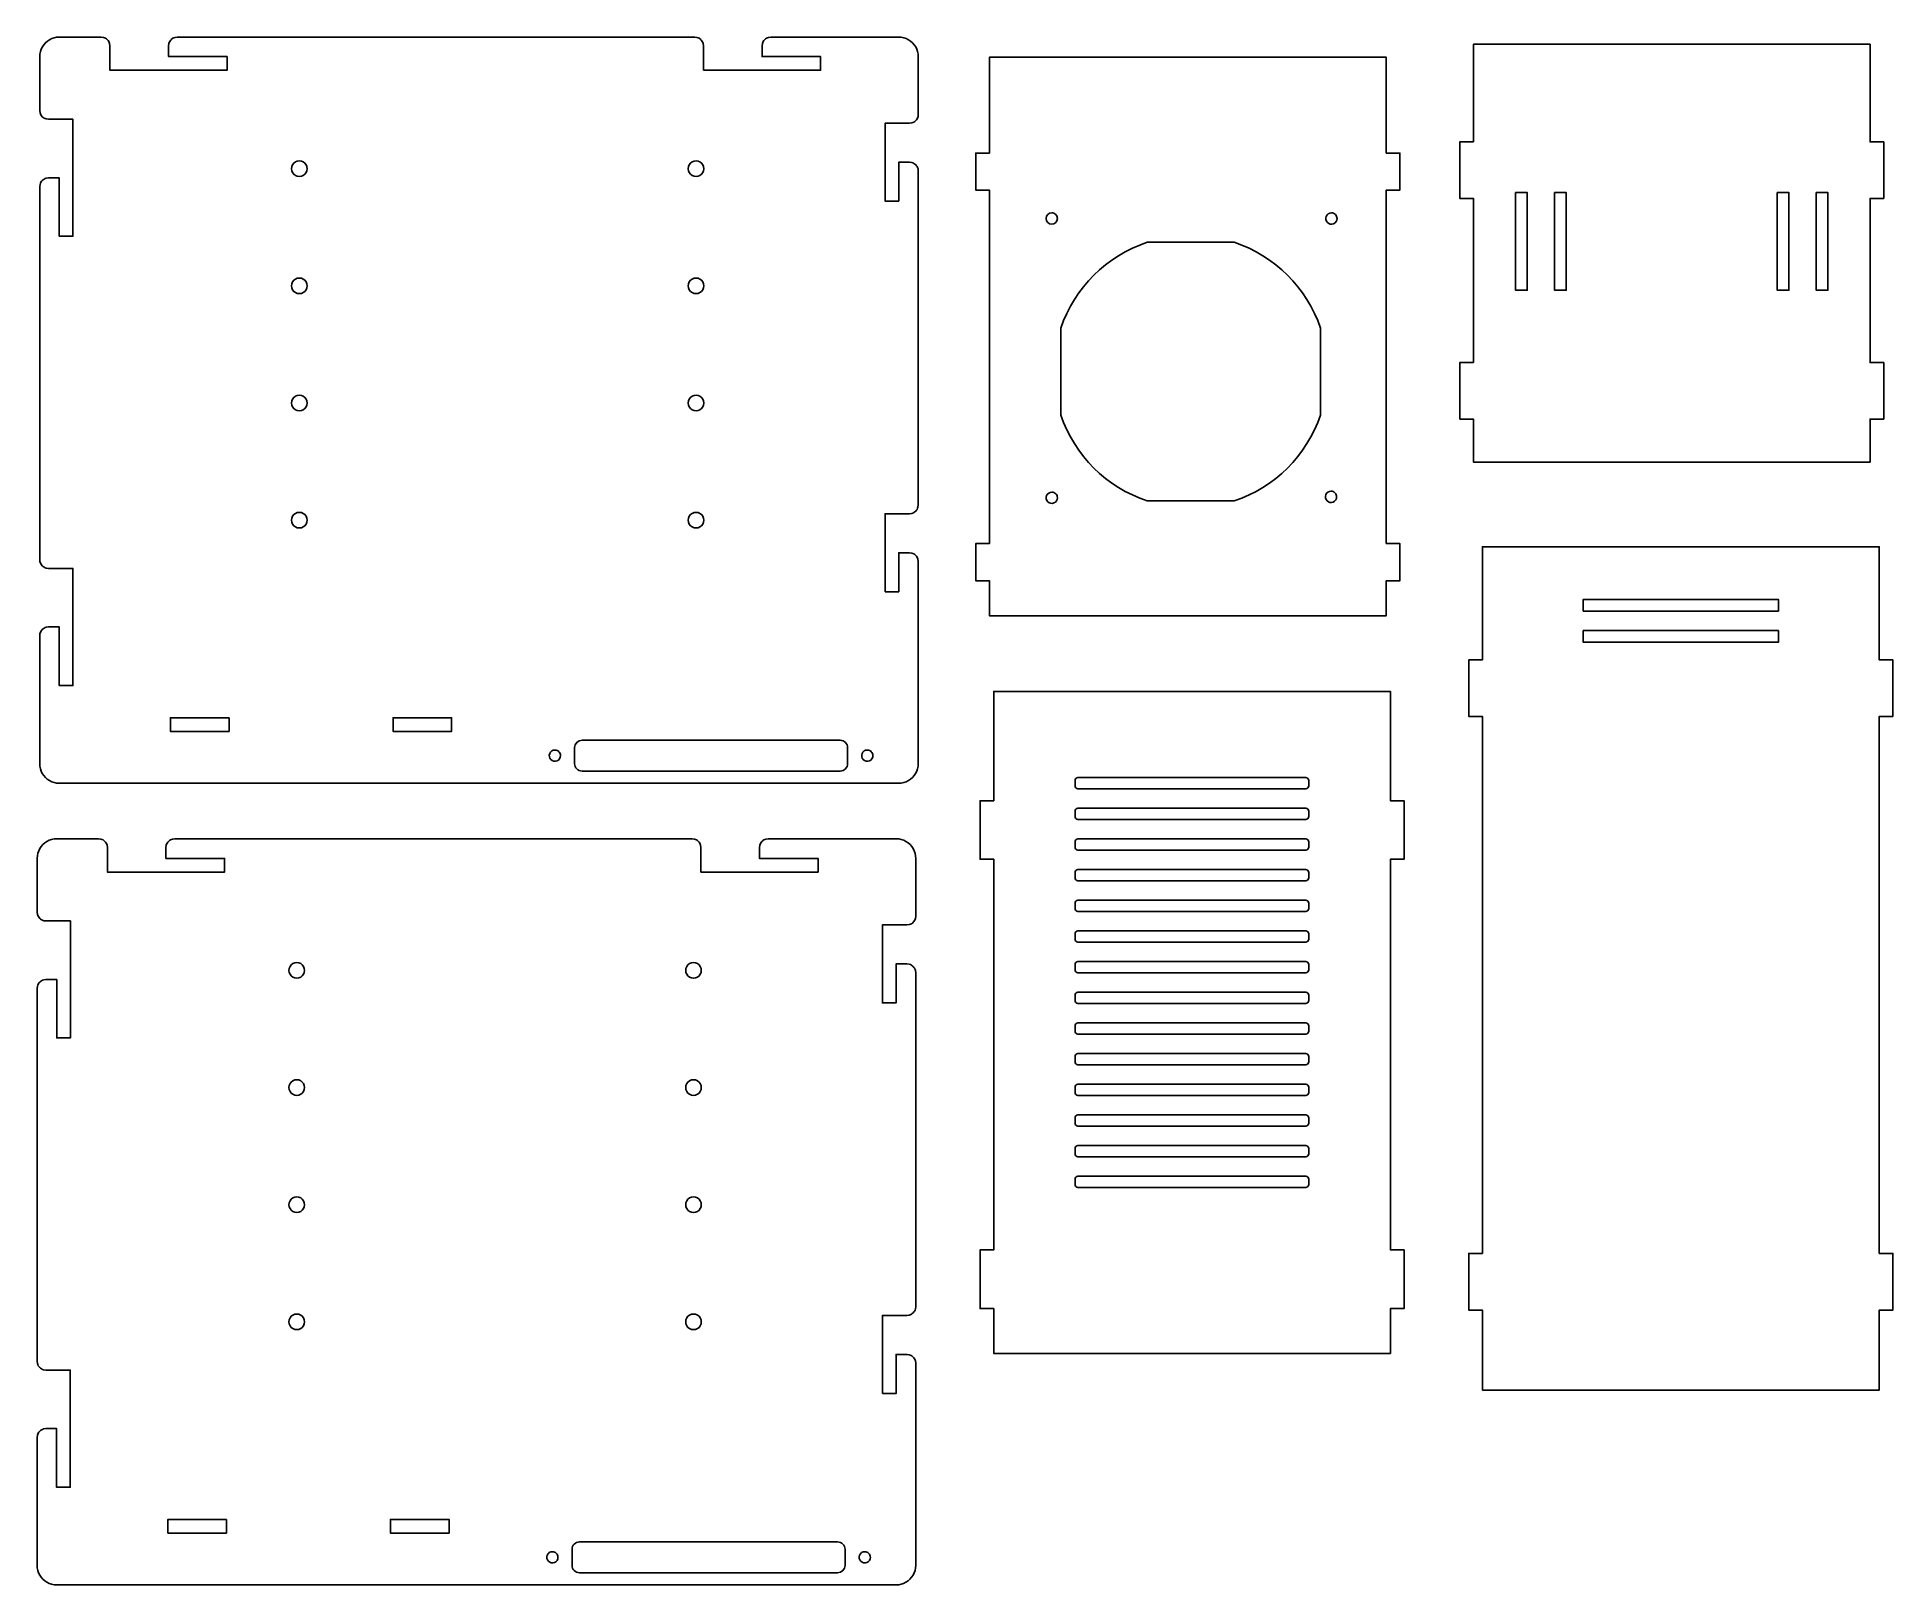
# Model space of a CAD drawing. Extents: x 15 to 490, y 13 to 409.
import ezdxf

# ---------------------------------------------------------------- set-up
doc = ezdxf.new("R2010")
doc.units = 0
doc.layers.add('Layer_1', color=7, linetype='CONTINUOUS')

msp = doc.modelspace()

# ---------------------------------------------------------------- linework, layer by layer
at = {"layer": 'Layer_1', "color": 5}
for points in [[(18.415627, 408.913932), (17.831726, 408.626014)], [(19.032166, 409.123191), (18.415627, 408.913932)], [(19.670746, 409.25019), (19.032166, 409.123191)], [(20.320412, 409.292776), (19.670746, 409.25019)], [(31.070847, 409.292776), (20.320412, 409.292776)], [(31.653214, 409.216102), (31.070847, 409.292776)], [(31.931931, 409.121497), (31.653214, 409.216102)], [(32.195908, 408.991324), (31.931931, 409.121497)], [(32.440659, 408.827811), (32.195908, 408.991324)], [(32.661942, 408.633765), (32.440659, 408.827811)], [(48.979996, 408.633765), (49.201279, 408.827811)], [(49.201279, 408.827811), (49.445969, 408.991324)], [(49.445969, 408.991324), (49.709946, 409.121497)], [(49.709946, 409.121497), (49.988632, 409.216102)], [(49.988632, 409.216102), (50.570969, 409.292776)], [(50.570969, 409.292776), (183.07089, 409.292776)], [(183.65286, 409.216102), (183.07047, 409.292776)], [(183.93155, 409.121497), (183.65286, 409.216102)], [(184.19547, 408.991324), (183.93155, 409.121497)], [(184.44022, 408.827811), (184.19547, 408.991324)], [(184.66147, 408.633765), (184.44022, 408.827811)], [(200.97952, 408.633765), (201.20078, 408.827811)], [(201.20078, 408.827811), (201.44547, 408.991324)], [(201.44547, 408.991324), (201.70944, 409.121497)], [(201.70944, 409.121497), (201.98813, 409.216102)], [(201.98813, 409.216102), (202.57047, 409.292776)], [(202.57047, 409.292776), (235.32047, 409.292776)], [(235.32047, 409.292776), (235.9761, 409.249793)], [(235.9761, 409.249793), (236.62045, 409.121605)], [(236.62045, 409.121605), (237.24258, 408.910407)], [(237.24258, 408.910407), (237.83188, 408.619787)], [(15.339996, 390.505468), (15.342659, 404.315818)], [(15.385323, 404.96546), (15.342659, 404.315818)], [(15.512428, 405.60398), (15.385323, 404.96546)], [(15.721779, 406.220464), (15.512428, 405.60398)], [(16.009766, 406.804343), (15.721779, 406.220464)], [(16.371529, 407.345649), (16.009766, 406.804343)], [(16.80085, 407.83509), (16.371529, 407.345649)], [(17.290352, 408.264335), (16.80085, 407.83509)], [(17.831726, 408.626014), (17.290352, 408.264335)], [(32.856003, 408.412482), (32.661942, 408.633765)], [(33.019547, 408.167776), (32.856003, 408.412482)], [(33.149734, 407.903814), (33.019547, 408.167776)], [(33.244308, 407.625113), (33.149734, 407.903814)], [(33.320969, 407.042777), (33.244308, 407.625113)], [(33.320969, 400.792778), (33.320969, 407.042777)], [(48.320999, 407.042777), (48.39769, 407.625113)], [(48.320999, 407.042777), (48.320999, 404.292777)], [(48.320999, 404.292777), (63.320908, 404.292777)], [(48.39769, 407.625113), (48.492294, 407.903814)], [(48.492294, 407.903814), (48.622452, 408.167776)], [(48.622452, 408.167776), (48.785934, 408.412482)], [(48.785934, 408.412482), (48.979996, 408.633765)], [(63.320908, 404.292777), (63.320908, 400.792778)], [(184.85556, 408.412482), (184.66147, 408.633765)], [(185.01907, 408.167776), (184.85556, 408.412482)], [(185.1492, 407.903814), (185.01907, 408.167776)], [(185.2438, 407.625113), (185.1492, 407.903814)], [(185.32047, 407.042777), (185.2438, 407.625113)], [(185.32047, 400.792778), (185.32047, 407.042777)], [(200.32047, 407.042777), (200.39719, 407.625113)], [(200.32047, 407.042777), (200.32047, 404.292777)], [(215.32047, 404.292777), (200.32047, 404.292777)], [(200.39719, 407.625113), (200.49179, 407.903814)], [(200.49179, 407.903814), (200.62192, 408.167776)], [(200.62192, 408.167776), (200.78543, 408.412482)], [(200.78543, 408.412482), (200.97952, 408.633765)], [(215.32047, 400.792778), (215.32047, 404.292777)], [(237.83188, 408.619787), (238.37814, 408.254751)], [(238.37814, 408.254751), (238.87204, 407.821508)], [(238.87204, 407.821508), (239.30521, 407.32752)], [(239.30521, 407.32752), (239.6702, 406.781196)], [(239.6702, 406.781196), (239.96072, 406.191916)], [(239.96072, 406.191916), (240.17191, 405.569755)], [(240.17191, 405.569755), (240.30002, 404.925344)], [(240.30002, 404.925344), (240.34293, 404.269736)], [(240.34293, 404.269736), (240.3428, 389.505468)], [(258.56708, 404.131575), (258.56708, 379.594967)], [(360.16721, 404.131575), (258.56708, 404.131575)], [(360.16721, 379.594967), (360.16721, 404.131575), (360.16721, 379.594967), (363.66721, 379.594967)], [(382.49179, 407.484141), (484.09164, 407.484141)], [(382.49179, 382.476154), (382.49179, 407.484141)], [(484.09164, 407.484141), (484.09164, 382.476154)], [(63.320908, 400.792778), (33.320969, 400.792778)], [(185.32047, 400.792778), (215.32047, 400.792778)], [(15.416573, 389.923147), (15.339996, 390.505468)], [(15.511147, 389.644461), (15.416573, 389.923147)], [(15.641266, 389.380499), (15.511147, 389.644461)], [(15.804756, 389.135763), (15.641266, 389.380499)], [(15.998787, 388.914513), (15.804756, 389.135763)], [(16.220039, 388.720436), (15.998787, 388.914513)], [(16.46476, 388.556923), (16.220039, 388.720436)], [(16.728676, 388.42675), (16.46476, 388.556923)], [(17.007385, 388.332146), (16.728676, 388.42675)], [(17.589699, 388.25547), (17.007385, 388.332146)], [(23.8367, 388.25547), (17.589699, 388.25547)], [(23.839386, 358.292778), (23.8367, 388.25547)], [(231.82047, 387.25547), (231.82047, 367.292778)], [(238.09247, 387.25547), (231.82047, 387.25547)], [(238.09274, 387.25547), (238.67508, 387.33213)], [(238.67508, 387.33213), (238.95377, 387.426735)], [(238.95377, 387.426735), (239.21774, 387.556923)], [(239.21774, 387.556923), (239.46243, 387.720421)], [(239.46243, 387.720421), (239.68375, 387.914482)], [(239.68375, 387.914482), (239.87778, 388.13575)], [(239.87778, 388.13575), (240.04129, 388.38047)], [(240.04129, 388.38047), (240.17154, 388.644432)], [(240.17154, 388.644432), (240.26614, 388.923119)], [(240.26614, 388.923119), (240.3428, 389.505468)], [(378.99179, 382.476154), (378.99179, 367.976154)], [(382.49179, 382.476154), (378.99179, 382.476154)], [(484.09164, 382.476154), (487.59164, 382.476154)], [(487.59164, 382.476154), (487.59164, 367.976154)], [(79.88916, 376.123116), (79.820984, 375.605476)], [(79.820984, 375.605476), (79.88916, 375.087837)], [(80.088959, 376.605476), (79.88916, 376.123116)], [(80.406769, 377.019676), (80.088959, 376.605476)], [(80.820984, 377.337532), (80.406769, 377.019676)], [(81.303345, 377.537315), (80.820984, 377.337532)], [(81.820984, 377.605476), (81.303345, 377.537315)], [(82.338623, 377.537315), (81.820984, 377.605476)], [(82.820984, 377.337532), (82.338623, 377.537315)], [(83.235199, 377.019676), (82.820984, 377.337532)], [(83.55304, 376.605476), (83.235199, 377.019676)], [(83.752838, 376.123116), (83.55304, 376.605476)], [(83.820984, 375.605476), (83.752838, 376.123116)], [(83.752838, 375.087837), (83.820984, 375.605476)], [(181.48911, 376.123116), (181.42099, 375.605476)], [(181.42099, 375.605476), (181.48911, 375.087837)], [(181.68893, 376.605476), (181.48911, 376.123116)], [(182.00674, 377.019676), (181.68893, 376.605476)], [(182.42099, 377.337532), (182.00674, 377.019676)], [(182.90335, 377.537315), (182.42099, 377.337532)], [(183.42099, 377.605476), (182.90335, 377.537315)], [(183.93863, 377.537315), (183.42099, 377.605476)], [(184.42099, 377.337532), (183.93863, 377.537315)], [(184.83517, 377.019676), (184.42099, 377.337532)], [(185.15305, 376.605476), (184.83517, 377.019676)], [(185.35281, 376.123116), (185.15305, 376.605476)], [(185.42099, 375.605476), (185.35281, 376.123116)], [(185.35281, 375.087837), (185.42099, 375.605476)], [(235.32047, 377.25547), (238.09042, 377.25547)], [(235.32047, 367.292778), (235.32047, 377.25547)], [(238.09042, 377.25547), (238.67276, 377.178795)], [(238.67276, 377.178795), (238.95139, 377.08419)], [(238.95139, 377.08419), (239.21536, 376.954033)], [(239.21536, 376.954033), (239.46005, 376.790504)], [(239.46005, 376.790504), (239.6813, 376.596443)], [(239.6813, 376.596443), (239.87534, 376.37516)], [(239.87534, 376.37516), (240.03885, 376.130455)], [(240.03885, 376.130455), (240.16904, 375.866478)], [(240.16904, 375.866478), (240.26358, 375.587791)], [(240.26358, 375.587791), (240.34018, 375.00547)], [(255.06709, 379.594967), (255.06709, 370.132565)], [(258.56708, 379.594967), (255.06709, 379.594967)], [(363.66721, 379.594967), (363.66721, 370.132565)], [(15.324409, 275.50533), (15.337349, 371.005455)], [(15.414101, 371.587807), (15.337349, 371.005455)], [(15.508736, 371.866478), (15.414101, 371.587807)], [(15.638962, 372.130424), (15.508736, 371.866478)], [(15.802498, 372.375114), (15.638962, 372.130424)], [(15.996559, 372.596382), (15.802498, 372.375114)], [(16.217873, 372.790398), (15.996559, 372.596382)], [(16.462616, 372.95388), (16.217873, 372.790398)], [(16.726601, 373.084023), (16.462616, 372.95388)], [(17.005318, 373.178581), (16.726601, 373.084023)], [(17.587692, 373.255165), (17.005318, 373.178581)], [(17.587692, 373.255165), (20.337776, 373.25486)], [(20.337776, 373.25486), (20.33979, 358.292778)], [(79.88916, 375.087837), (80.088959, 374.605476)], [(80.088959, 374.605476), (80.406769, 374.191261)], [(80.406769, 374.191261), (80.820984, 373.873421)], [(80.820984, 373.873421), (81.303345, 373.673622)], [(81.303345, 373.673622), (81.820984, 373.605476)], [(81.820984, 373.605476), (82.338623, 373.673622)], [(82.338623, 373.673622), (82.820984, 373.873421)], [(82.820984, 373.873421), (83.235199, 374.191261)], [(83.235199, 374.191261), (83.55304, 374.605476)], [(83.55304, 374.605476), (83.752838, 375.087837)], [(181.48911, 375.087837), (181.68893, 374.605476)], [(181.68893, 374.605476), (182.00674, 374.191261)], [(182.00674, 374.191261), (182.42099, 373.873421)], [(182.42099, 373.873421), (182.90335, 373.673622)], [(182.90335, 373.673622), (183.42099, 373.605476)], [(183.42099, 373.605476), (183.93863, 373.673622)], [(183.93863, 373.673622), (184.42099, 373.873421)], [(184.42099, 373.873421), (184.83517, 374.191261)], [(184.83517, 374.191261), (185.15305, 374.605476)], [(185.15305, 374.605476), (185.35281, 375.087837)], [(240.34018, 375.00547), (240.32968, 289.49205)], [(231.82047, 367.292778), (235.32047, 367.292778)], [(255.06709, 370.132565), (258.56708, 370.132565)], [(258.56708, 370.132565), (258.56708, 279.59575)], [(360.16721, 279.59581), (360.16721, 370.132565)], [(363.66721, 370.132565), (360.16721, 370.132565)], [(378.99179, 367.976154), (382.49179, 367.976154)], [(382.49179, 325.976158), (382.49179, 367.976154)], [(393.29172, 344.476189), (393.29172, 369.476154)], [(393.29172, 369.476154), (396.29172, 369.476154)], [(396.29172, 369.476154), (396.29172, 344.476189)], [(406.29172, 369.476154), (403.29172, 369.476154)], [(403.29172, 369.476154), (403.29172, 344.476189)], [(406.29172, 344.476189), (406.29172, 369.476154)], [(460.2916, 344.476189), (460.2916, 369.476154)], [(460.2916, 369.476154), (463.2916, 369.476154)], [(463.2916, 369.476154), (463.2916, 344.476189)], [(473.2916, 369.476154), (470.2916, 369.476154)], [(470.2916, 369.476154), (470.2916, 344.476189)], [(473.2916, 344.476189), (473.2916, 369.476154)], [(487.59164, 367.976154), (484.09164, 367.976154)], [(484.09164, 367.976154), (484.09164, 325.976158)], [(274.52444, 364.2913)], [(346.13724, 364.2913)], [(20.33979, 358.292778), (23.83979, 358.292778)], [(80.406769, 347.019676), (80.088959, 346.605461)], [(80.820984, 347.337517), (80.406769, 347.019676)], [(81.303345, 347.537315), (80.820984, 347.337517)], [(81.820984, 347.605461), (81.303345, 347.537315)], [(82.338623, 347.537315), (81.820984, 347.605461)], [(82.820984, 347.337517), (82.338623, 347.537315)], [(83.235199, 347.019676), (82.820984, 347.337517)], [(83.55304, 346.605461), (83.235199, 347.019676)], [(182.00674, 347.019676), (181.68893, 346.605461)], [(182.42099, 347.337517), (182.00674, 347.019676)], [(182.90335, 347.537315), (182.42099, 347.337517)], [(183.42099, 347.605461), (182.90335, 347.537315)], [(183.93863, 347.537315), (183.42099, 347.605461)], [(184.42099, 347.337517), (183.93863, 347.537315)], [(184.83517, 347.019676), (184.42099, 347.337517)], [(185.15305, 346.605461), (184.83517, 347.019676)], [(79.88916, 346.1231), (79.820984, 345.605461)], [(79.820984, 345.605461), (79.88916, 345.087822)], [(80.088959, 346.605461), (79.88916, 346.1231)], [(79.88916, 345.087822), (80.088959, 344.605461)], [(80.088959, 344.605461), (80.406769, 344.191246)], [(80.406769, 344.191246), (80.820984, 343.873436)], [(80.820984, 343.873436), (81.303345, 343.673607)], [(81.303345, 343.673607), (81.820984, 343.605461)], [(81.820984, 343.605461), (82.338623, 343.673607)], [(82.338623, 343.673607), (82.820984, 343.873436)], [(82.820984, 343.873436), (83.235199, 344.191246)], [(83.235199, 344.191246), (83.55304, 344.605461)], [(83.752838, 346.1231), (83.55304, 346.605461)], [(83.55304, 344.605461), (83.752838, 345.087822)], [(83.820984, 345.605461), (83.752838, 346.1231)], [(83.752838, 345.087822), (83.820984, 345.605461)], [(181.48911, 346.1231), (181.42099, 345.605461)], [(181.42099, 345.605461), (181.48911, 345.087822)], [(181.68893, 346.605461), (181.48911, 346.1231)], [(181.48911, 345.087822), (181.68893, 344.605461)], [(181.68893, 344.605461), (182.00674, 344.191246)], [(182.00674, 344.191246), (182.42099, 343.873436)], [(182.42099, 343.873436), (182.90335, 343.673607)], [(182.90335, 343.673607), (183.42099, 343.605461)], [(183.42099, 343.605461), (183.93863, 343.673607)], [(183.93863, 343.673607), (184.42099, 343.873436)], [(184.42099, 343.873436), (184.83517, 344.191246)], [(184.83517, 344.191246), (185.15305, 344.605461)], [(185.35281, 346.1231), (185.15305, 346.605461)], [(185.15305, 344.605461), (185.35281, 345.087822)], [(185.42099, 345.605461), (185.35281, 346.1231)], [(185.35281, 345.087822), (185.42099, 345.605461)], [(396.29172, 344.476189), (393.29172, 344.476189)], [(403.29172, 344.476189), (406.29172, 344.476189)], [(463.2916, 344.476189), (460.2916, 344.476189)], [(470.2916, 344.476189), (473.2916, 344.476189)], [(378.99179, 311.47618), (378.99179, 325.976158)], [(382.49179, 325.976158), (378.99179, 325.976158)], [(484.09164, 325.976158), (487.59164, 325.976158)], [(487.59164, 311.47618), (487.59164, 325.976158)], [(79.88916, 316.12309), (79.820984, 315.60542)], [(79.820984, 315.60542), (79.88916, 315.08786)], [(80.088959, 316.60542), (79.88916, 316.12309)], [(79.88916, 315.08786), (80.088959, 314.60542)], [(80.406769, 317.01968), (80.088959, 316.60542)], [(80.088959, 314.60542), (80.406769, 314.19125)], [(80.820984, 317.33755), (80.406769, 317.01968)], [(80.406769, 314.19125), (80.820984, 313.87342)], [(81.303345, 317.53732), (80.820984, 317.33755)], [(80.820984, 313.87342), (81.303345, 313.67361)], [(81.820984, 317.60542), (81.303345, 317.53732)], [(81.303345, 313.67361), (81.820984, 313.60542)], [(82.338623, 317.53732), (81.820984, 317.60542)], [(81.820984, 313.60542), (82.338623, 313.67361)], [(82.820984, 317.33755), (82.338623, 317.53732)], [(82.338623, 313.67361), (82.820984, 313.87342)], [(83.235199, 317.01968), (82.820984, 317.33755)], [(82.820984, 313.87342), (83.235199, 314.19125)], [(83.55304, 316.60542), (83.235199, 317.01968)], [(83.235199, 314.19125), (83.55304, 314.60542)], [(83.752838, 316.12309), (83.55304, 316.60542)], [(83.55304, 314.60542), (83.752838, 315.08786)], [(83.820984, 315.60542), (83.752838, 316.12309)], [(83.752838, 315.08786), (83.820984, 315.60542)], [(181.48911, 316.12309), (181.42099, 315.60542)], [(181.42099, 315.60542), (181.48911, 315.08786)], [(181.68893, 316.60542), (181.48911, 316.12309)], [(181.48911, 315.08786), (181.68893, 314.60542)], [(182.00674, 317.01968), (181.68893, 316.60542)], [(181.68893, 314.60542), (182.00674, 314.19125)], [(182.42099, 317.33755), (182.00674, 317.01968)], [(182.00674, 314.19125), (182.42099, 313.87342)], [(182.90335, 317.53732), (182.42099, 317.33755)], [(182.42099, 313.87342), (182.90335, 313.67361)], [(183.42099, 317.60542), (182.90335, 317.53732)], [(182.90335, 313.67361), (183.42099, 313.60542)], [(183.93863, 317.53732), (183.42099, 317.60542)], [(183.42099, 313.60542), (183.93863, 313.67361)], [(184.42099, 317.33755), (183.93863, 317.53732)], [(183.93863, 313.67361), (184.42099, 313.87342)], [(184.83517, 317.01968), (184.42099, 317.33755)], [(184.42099, 313.87342), (184.83517, 314.19125)], [(185.15305, 316.60542), (184.83517, 317.01968)], [(184.83517, 314.19125), (185.15305, 314.60542)], [(185.35281, 316.12309), (185.15305, 316.60542)], [(185.15305, 314.60542), (185.35281, 315.08786)], [(185.42099, 315.60542), (185.35281, 316.12309)], [(185.35281, 315.08786), (185.42099, 315.60542)], [(378.99179, 311.47618), (382.49179, 311.47618)], [(382.49179, 300.47618), (382.49179, 311.47618)], [(484.09164, 311.47618), (484.09164, 300.47618)], [(487.59164, 311.47618), (484.09164, 311.47618)], [(484.09164, 300.47618), (382.49179, 300.47618)], [(274.52444, 292.791607)], [(346.02448, 293.022227)], [(79.88916, 286.12294), (79.820984, 285.6053)], [(79.820984, 285.6053), (79.88916, 285.08769)], [(80.088959, 286.6053), (79.88916, 286.12294)], [(80.406769, 287.01955), (80.088959, 286.6053)], [(80.820984, 287.33739), (80.406769, 287.01955)], [(81.303345, 287.53719), (80.820984, 287.33739)], [(81.820984, 287.6053), (81.303345, 287.53719)], [(82.338623, 287.53719), (81.820984, 287.6053)], [(82.820984, 287.33739), (82.338623, 287.53719)], [(83.235199, 287.01955), (82.820984, 287.33739)], [(83.55304, 286.6053), (83.235199, 287.01955)], [(83.752838, 286.12294), (83.55304, 286.6053)], [(83.820984, 285.6053), (83.752838, 286.12294)], [(83.752838, 285.08769), (83.820984, 285.6053)], [(181.48911, 286.12294), (181.42099, 285.6053)], [(181.42099, 285.6053), (181.48911, 285.08769)], [(181.68893, 286.6053), (181.48911, 286.12294)], [(182.00674, 287.01955), (181.68893, 286.6053)], [(182.42099, 287.33739), (182.00674, 287.01955)], [(182.90335, 287.53719), (182.42099, 287.33739)], [(183.42099, 287.6053), (182.90335, 287.53719)], [(183.93863, 287.53719), (183.42099, 287.6053)], [(184.42099, 287.33739), (183.93863, 287.53719)], [(184.83517, 287.01955), (184.42099, 287.33739)], [(185.15305, 286.6053), (184.83517, 287.01955)], [(185.35281, 286.12294), (185.15305, 286.6053)], [(185.42099, 285.6053), (185.35281, 286.12294)], [(185.35281, 285.08769), (185.42099, 285.6053)], [(231.82074, 267.25533), (231.82074, 287.25533)], [(231.82074, 287.25533), (238.09274, 287.25533)], [(238.09274, 287.25533), (238.67166, 287.33156)], [(238.67166, 287.33156), (238.9487, 287.42558)], [(238.9487, 287.42558), (239.21115, 287.55501)], [(239.21115, 287.55501), (239.45444, 287.71754)], [(239.45444, 287.71754), (239.67441, 287.91045)], [(239.67441, 287.91045), (239.86734, 288.13042)], [(239.86734, 288.13042), (240.02988, 288.3737)], [(240.02988, 288.3737), (240.15933, 288.63609)], [(240.15933, 288.63609), (240.25339, 288.91316)], [(240.25339, 288.91316), (240.32968, 289.49205)], [(79.88916, 285.08769), (80.088959, 284.6053)], [(80.088959, 284.6053), (80.406769, 284.19112)], [(80.406769, 284.19112), (80.820984, 283.87328)], [(80.820984, 283.87328), (81.303345, 283.67348)], [(81.303345, 283.67348), (81.820984, 283.6053)], [(81.820984, 283.6053), (82.338623, 283.67348)], [(82.338623, 283.67348), (82.820984, 283.87328)], [(82.820984, 283.87328), (83.235199, 284.19112)], [(83.235199, 284.19112), (83.55304, 284.6053)], [(83.55304, 284.6053), (83.752838, 285.08769)], [(181.48911, 285.08769), (181.68893, 284.6053)], [(181.68893, 284.6053), (182.00674, 284.19112)], [(182.00674, 284.19112), (182.42099, 283.87328)], [(182.42099, 283.87328), (182.90335, 283.67348)], [(182.90335, 283.67348), (183.42099, 283.6053)], [(183.42099, 283.6053), (183.93863, 283.67348)], [(183.93863, 283.67348), (184.42099, 283.87328)], [(184.42099, 283.87328), (184.83517, 284.19112)], [(184.83517, 284.19112), (185.15305, 284.6053)], [(185.15305, 284.6053), (185.35281, 285.08769)], [(235.32047, 277.25533), (238.07773, 277.25533)], [(235.32047, 267.25533), (235.32047, 277.25533)], [(238.07773, 277.25533), (238.66, 277.17867)], [(238.66, 277.17867), (238.93869, 277.08403)], [(238.93869, 277.08403), (239.20267, 276.95387)], [(239.20267, 276.95387), (239.44736, 276.79036)], [(239.44736, 276.79036), (239.66861, 276.5963)], [(239.66861, 276.5963), (239.86264, 276.37502)], [(239.86264, 276.37502), (240.02609, 276.13029)], [(240.02609, 276.13029), (240.15634, 275.86635)], [(240.15634, 275.86635), (240.25089, 275.58766)], [(255.06709, 279.59575), (255.06709, 270.09575)], [(258.56708, 279.59575), (255.06709, 279.59575)], [(360.16721, 279.59575), (363.66721, 279.59575)], [(363.66721, 270.09575), (363.66721, 279.59575)], [(384.82361, 249.83273), (381.32361, 249.83273), (384.82361, 249.83273), (384.82361, 278.80151)], [(384.82361, 278.80151), (486.42361, 278.80151)], [(486.42361, 278.80151), (486.42361, 249.83273)], [(15.400978, 274.92299), (15.324409, 275.50533)], [(15.495552, 274.6443), (15.400978, 274.92299)], [(15.62571, 274.38033), (15.495552, 274.6443)], [(15.789192, 274.13564), (15.62571, 274.38033)], [(15.983215, 273.91435), (15.789192, 274.13564)], [(16.204475, 273.72029), (15.983215, 273.91435)], [(16.449165, 273.55678), (16.204475, 273.72029)], [(16.713112, 273.42659), (16.449165, 273.55678)], [(16.991768, 273.33199), (16.713112, 273.42659)], [(17.574142, 273.25533), (16.991768, 273.33199)], [(23.824142, 273.25533), (17.574142, 273.25533)], [(23.824142, 243.25533), (23.824142, 273.25533)], [(240.25089, 275.58766), (240.32748, 275.00533)], [(240.327, 275.00533), (240.3226, 223.25533)], [(231.82047, 267.25533), (235.32047, 267.25533)], [(255.06709, 270.09575), (258.56708, 270.09575)], [(258.56708, 270.09575), (258.56708, 261.13307)], [(360.16721, 270.09575), (360.16721, 261.13307), (360.16721, 270.09575), (363.66721, 270.09575)], [(410.62339, 265.332246), (460.62339, 265.332246), (410.62339, 265.332246), (410.62339, 262.332244)], [(460.62339, 262.332244), (410.62339, 262.332244)], [(460.62339, 265.332246), (460.62339, 262.332244)], [(15.493141, 256.86638), (15.398506, 256.58769)], [(15.623329, 257.13033), (15.493141, 256.86638)], [(15.786865, 257.37505), (15.623329, 257.13033)], [(15.980972, 257.59633), (15.786865, 257.37505)], [(16.202248, 257.79036), (15.980972, 257.59633)], [(16.446999, 257.95387), (16.202248, 257.79036)], [(16.710976, 258.08406), (16.446999, 257.95387)], [(16.989693, 258.17867), (16.710976, 258.08406)], [(17.57209, 258.25533), (16.989693, 258.17867)], [(20.322182, 258.25533), (20.324226, 243.25533), (20.322182, 258.25533), (17.57209, 258.25533)], [(360.16721, 261.13307), (258.56708, 261.13307)], [(410.62339, 257.332246), (460.62339, 257.332246), (410.62339, 257.332246), (410.62339, 254.332244)], [(460.62339, 257.332246), (460.62339, 254.332244)], [(15.32151, 223.25533), (15.321716, 256.00533)], [(15.398506, 256.58769), (15.321762, 256.00533)], [(460.62339, 254.332244), (410.62339, 254.332244)], [(381.32361, 249.83273), (381.32361, 235.33273)], [(486.42361, 249.83273), (489.92361, 249.83273)], [(489.92361, 249.83273), (489.92361, 235.33273)], [(20.324226, 243.25533), (23.824226, 243.25533)], [(259.65668, 213.77721), (256.15668, 213.77721), (259.65668, 213.77721), (259.65668, 241.73927)], [(259.6564, 241.73927), (361.25598, 241.73927)], [(361.25626, 241.73927), (361.25626, 213.77721)], [(48.820969, 235.00578), (48.820969, 231.50578)], [(63.820908, 235.00578), (48.820969, 235.00578)], [(63.820908, 235.00578), (63.820908, 231.50578)], [(105.82043, 235.00578), (120.82043, 235.00578), (105.82043, 235.00578), (105.82043, 231.50578)], [(120.82043, 235.00578), (120.82043, 231.50578)], [(381.32361, 235.33273), (384.82361, 235.33273)], [(384.82361, 97.8327), (384.82361, 235.33273)], [(489.92361, 235.33273), (486.42361, 235.33273)], [(486.42361, 235.33273), (486.42361, 97.8327)], [(63.820908, 231.50578), (48.820969, 231.50578)], [(120.82043, 231.50578), (105.82043, 231.50578)], [(154.21311, 229.2545)], [(147.27245, 226.748367)], [(227.27243, 226.748367)], [(15.32148, 223.25581), (15.364243, 222.60316)], [(15.364243, 222.60316), (15.491798, 221.96172)], [(15.491798, 221.96172), (15.702042, 221.34239)], [(15.702042, 221.34239), (15.99128, 220.75581)], [(15.99128, 220.75581), (16.354622, 220.21202)], [(16.354622, 220.21202), (16.785866, 219.72029)], [(16.785866, 219.72029), (17.277573, 219.28905)], [(17.277573, 219.28905), (17.821388, 218.92567)], [(17.821388, 218.92567), (18.407936, 218.6364)], [(18.407936, 218.6364), (19.02729, 218.42616)], [(236.61581, 218.42616), (237.23514, 218.6364)], [(237.23514, 218.6364), (237.82175, 218.92564)], [(237.82175, 218.92564), (238.36563, 219.28902)], [(238.36563, 219.28902), (238.85739, 219.72023)], [(238.85739, 219.72023), (239.28867, 220.21196)], [(239.28867, 220.21196), (239.65207, 220.75575)], [(239.65207, 220.75575), (239.94144, 221.34233)], [(239.94144, 221.34233), (240.15176, 221.96169)], [(240.15176, 221.96169), (240.27945, 222.60313)], [(240.27945, 222.60313), (240.3223, 223.25581)], [(340.33838, 218.94006)], [(19.02729, 218.42616), (19.6688, 218.29857)], [(19.6688, 218.29857), (20.321449, 218.25581)], [(235.32211, 218.25508), (20.321419, 218.25508)], [(235.32162, 218.25581), (235.97427, 218.29857)], [(235.97427, 218.29857), (236.61581, 218.42616)], [(256.15668, 213.77721), (256.15668, 198.77763)], [(340.33838, 211.08588)], [(361.25626, 213.77721), (364.75613, 213.77721)], [(364.75613, 213.77721), (364.75613, 198.77763)], [(14.73083, 199.68405), (14.688167, 199.03441)], [(14.857936, 200.32257), (14.73083, 199.68405)], [(15.067286, 200.93906), (14.857936, 200.32257)], [(15.355281, 201.52293), (15.067286, 200.93906)], [(15.717036, 202.06424), (15.355281, 201.52293)], [(16.146357, 202.55368), (15.717036, 202.06424)], [(16.635859, 202.98293), (16.146357, 202.55368)], [(17.17724, 203.3446), (16.635859, 202.98293)], [(17.761133, 203.63252), (17.17724, 203.3446)], [(18.37768, 203.84178), (17.761133, 203.63252)], [(19.01626, 203.96878), (18.37768, 203.84178)], [(19.665918, 204.01137), (19.01626, 203.96878)], [(30.416346, 204.01137), (19.665918, 204.01137)], [(30.998713, 203.93469), (30.416346, 204.01137)], [(31.27743, 203.84009), (30.998713, 203.93469)], [(31.541407, 203.70992), (31.27743, 203.84009)], [(31.786158, 203.5464), (31.541407, 203.70992)], [(32.007442, 203.35236), (31.786158, 203.5464)], [(32.201504, 203.13107), (32.007442, 203.35236)], [(32.365047, 202.88637), (32.201504, 203.13107)], [(32.495235, 202.62241), (32.365047, 202.88637)], [(32.589809, 202.3437), (32.495235, 202.62241)], [(32.66647, 201.76137), (32.589809, 202.3437)], [(32.66647, 195.51137), (32.66647, 201.76137)], [(47.6665, 201.76137), (47.743191, 202.3437)], [(47.6665, 201.76137), (47.6665, 199.01137)], [(47.743191, 202.3437), (47.837795, 202.62241)], [(47.837795, 202.62241), (47.967953, 202.88637)], [(47.967953, 202.88637), (48.131435, 203.13107)], [(48.131435, 203.13107), (48.325497, 203.35236)], [(48.325497, 203.35236), (48.54678, 203.5464)], [(48.54678, 203.5464), (48.79147, 203.70992)], [(48.79147, 203.70992), (49.055447, 203.84009)], [(49.055447, 203.84009), (49.334133, 203.93469)], [(49.334133, 203.93469), (49.91647, 204.01137)], [(49.91647, 204.01137), (182.41641, 204.01137)], [(182.99838, 203.93469), (182.41599, 204.01137)], [(183.27707, 203.84009), (182.99838, 203.93469)], [(183.54099, 203.70992), (183.27707, 203.84009)], [(183.78574, 203.5464), (183.54099, 203.70992)], [(184.00699, 203.35236), (183.78574, 203.5464)], [(184.20108, 203.13107), (184.00699, 203.35236)], [(184.36459, 202.88637), (184.20108, 203.13107)], [(184.49472, 202.62241), (184.36459, 202.88637)], [(184.58932, 202.3437), (184.49472, 202.62241)], [(184.66599, 201.76137), (184.58932, 202.3437)], [(184.66599, 195.51137), (184.66599, 201.76137)], [(199.66599, 201.76137), (199.74271, 202.3437)], [(199.66599, 201.76137), (199.66599, 199.01137)], [(199.74271, 202.3437), (199.83731, 202.62241)], [(199.83731, 202.62241), (199.96744, 202.88637)], [(199.96744, 202.88637), (200.13095, 203.13107)], [(200.13095, 203.13107), (200.32504, 203.35236)], [(200.32504, 203.35236), (200.5463, 203.5464)], [(200.5463, 203.5464), (200.79099, 203.70992)], [(200.79099, 203.70992), (201.05496, 203.84009)], [(201.05496, 203.84009), (201.33365, 203.93469)], [(201.33365, 203.93469), (201.91599, 204.01137)], [(201.91599, 204.01137), (234.66599, 204.01137)], [(234.66599, 204.01137), (235.32162, 203.96838)], [(235.32162, 203.96838), (235.96597, 203.84019)], [(235.96597, 203.84019), (236.5881, 203.629)], [(236.5881, 203.629), (237.1774, 203.33838)], [(237.1774, 203.33838), (237.72366, 202.97334)], [(237.72366, 202.97334), (238.21756, 202.5401)], [(238.21756, 202.5401), (238.65073, 202.04611)], [(238.65073, 202.04611), (239.01572, 201.49979)], [(239.01572, 201.49979), (239.30624, 200.91051)], [(239.30624, 200.91051), (239.51743, 200.28835)], [(239.51743, 200.28835), (239.64554, 199.64394)], [(239.64554, 199.64394), (239.68845, 198.98833)], [(340.33838, 203.23218)], [(14.685512, 185.22404), (14.688167, 199.03441)], [(62.666409, 195.51137), (32.66647, 195.51137)], [(47.6665, 199.01137), (62.666409, 199.01137)], [(62.666409, 199.01137), (62.666409, 195.51137)], [(184.66599, 195.51137), (214.66599, 195.51137)], [(214.66599, 199.01137), (199.66599, 199.01137)], [(214.66599, 195.51137), (214.66599, 199.01137)], [(239.68845, 198.98833), (239.68832, 184.22404)], [(259.65668, 98.74051), (256.15668, 98.74051), (259.65668, 98.74051), (259.65668, 198.77763)], [(256.15668, 198.77763), (259.65668, 198.77763)], [(340.33838, 195.37848)], [(364.75613, 198.77763), (361.25626, 198.77763)], [(361.25626, 198.77763), (361.25626, 98.74051)], [(340.33838, 187.52463)], [(14.76208, 184.64172), (14.685512, 185.22404)], [(14.856654, 184.36304), (14.76208, 184.64172)], [(14.986781, 184.09908), (14.856654, 184.36304)], [(15.150264, 183.85434), (14.986781, 184.09908)], [(15.344295, 183.63309), (15.150264, 183.85434)], [(15.565547, 183.43901), (15.344295, 183.63309)], [(15.810267, 183.2755), (15.565547, 183.43901)], [(16.074183, 183.14532), (15.810267, 183.2755)], [(16.3529, 183.05072), (16.074183, 183.14532)], [(16.935205, 182.97404), (16.3529, 183.05072)], [(23.182205, 182.97404), (16.935205, 182.97404)], [(23.184891, 153.01135), (23.182205, 182.97404)], [(231.16599, 181.97404), (231.16599, 162.01135)], [(237.43799, 181.97404), (231.16599, 181.97404)], [(237.43826, 181.97404), (238.0206, 182.0507)], [(238.0206, 182.0507), (238.29929, 182.14531)], [(238.29929, 182.14531), (238.56326, 182.2755)], [(238.56326, 182.2755), (238.80795, 182.439)], [(238.80795, 182.439), (239.02927, 182.63306)], [(239.02927, 182.63306), (239.2233, 182.85432)], [(239.2233, 182.85432), (239.38681, 183.09904)], [(239.38681, 183.09904), (239.51706, 183.36301)], [(239.51706, 183.36301), (239.61166, 183.64169)], [(239.61166, 183.64169), (239.68832, 184.22404)], [(340.33838, 179.67023)], [(79.434471, 171.32405), (79.234673, 170.84169)], [(79.752281, 171.73825), (79.434471, 171.32405)], [(80.166496, 172.05611), (79.752281, 171.73825)], [(80.648857, 172.25589), (80.166496, 172.05611)], [(81.166496, 172.32405), (80.648857, 172.25589)], [(81.684135, 172.25589), (81.166496, 172.32405)], [(82.166496, 172.05611), (81.684135, 172.25589)], [(82.580711, 171.73825), (82.166496, 172.05611)], [(82.898552, 171.32405), (82.580711, 171.73825)], [(83.098351, 170.84169), (82.898552, 171.32405)], [(181.03445, 171.32405), (180.83463, 170.84169)], [(181.35226, 171.73825), (181.03445, 171.32405)], [(181.76651, 172.05611), (181.35226, 171.73825)], [(182.24887, 172.25589), (181.76651, 172.05611)], [(182.76651, 172.32405), (182.24887, 172.25589)], [(183.28415, 172.25589), (182.76651, 172.32405)], [(183.76651, 172.05611), (183.28415, 172.25589)], [(184.18069, 171.73825), (183.76651, 172.05611)], [(184.49857, 171.32405), (184.18069, 171.73825)], [(184.69833, 170.84169), (184.49857, 171.32405)], [(234.66599, 171.97404), (237.43594, 171.97404)], [(234.66599, 162.01135), (234.66599, 171.97404)], [(237.43594, 171.97404), (238.01828, 171.89737)], [(238.01828, 171.89737), (238.29691, 171.80276)], [(238.29691, 171.80276), (238.56088, 171.67261)], [(238.56088, 171.67261), (238.80557, 171.50908)], [(238.80557, 171.50908), (239.02682, 171.31502)], [(239.02682, 171.31502), (239.22086, 171.09373)], [(239.22086, 171.09373), (239.38437, 170.84903)], [(340.33838, 171.8165)], [(14.854243, 166.58505), (14.759608, 166.30638)], [(14.984462, 166.849), (14.854243, 166.58505)], [(15.148005, 167.09369), (14.984462, 166.849)], [(15.342067, 167.31496), (15.148005, 167.09369)], [(15.56338, 167.50897), (15.342067, 167.31496)], [(15.808131, 167.67245), (15.56338, 167.50897)], [(16.072107, 167.8026), (15.808131, 167.67245)], [(16.350824, 167.89716), (16.072107, 167.8026)], [(16.933191, 167.97374), (16.350824, 167.89716)], [(16.933191, 167.97374), (19.683283, 167.97343)], [(19.683283, 167.97343), (19.685297, 153.01135)], [(79.234673, 170.84169), (79.166496, 170.32405)], [(79.166496, 170.32405), (79.234673, 169.80641)], [(79.234673, 169.80641), (79.434471, 169.32405)], [(79.434471, 169.32405), (79.752281, 168.90984)], [(79.752281, 168.90984), (80.166496, 168.592)], [(80.166496, 168.592), (80.648857, 168.3922)], [(80.648857, 168.3922), (81.166496, 168.32405)], [(81.166496, 168.32405), (81.684135, 168.3922)], [(81.684135, 168.3922), (82.166496, 168.592)], [(82.166496, 168.592), (82.580711, 168.90984)], [(82.580711, 168.90984), (82.898552, 169.32405)], [(82.898552, 169.32405), (83.098351, 169.80641)], [(83.166496, 170.32405), (83.098351, 170.84169)], [(83.098351, 169.80641), (83.166496, 170.32405)], [(180.83463, 170.84169), (180.76651, 170.32405)], [(180.76651, 170.32405), (180.83463, 169.80641)], [(180.83463, 169.80641), (181.03445, 169.32405)], [(181.03445, 169.32405), (181.35226, 168.90984)], [(181.35226, 168.90984), (181.76651, 168.592)], [(181.76651, 168.592), (182.24887, 168.3922)], [(182.24887, 168.3922), (182.76651, 168.32405)], [(182.76651, 168.32405), (183.28415, 168.3922)], [(183.28415, 168.3922), (183.76651, 168.592)], [(183.76651, 168.592), (184.18069, 168.90984)], [(184.18069, 168.90984), (184.49857, 169.32405)], [(184.49857, 169.32405), (184.69833, 169.80641)], [(184.76651, 170.32405), (184.69833, 170.84169)], [(184.69833, 169.80641), (184.76651, 170.32405)], [(239.38437, 170.84903), (239.51456, 170.58505)], [(239.51456, 170.58505), (239.6091, 170.30637)], [(239.6091, 170.30637), (239.6857, 169.72404)], [(239.6857, 169.72404), (239.6752, 84.21072)], [(14.669917, 70.224), (14.682857, 165.72403)], [(14.759608, 166.30638), (14.682857, 165.72403)], [(231.16599, 162.01135), (234.66599, 162.01135)], [(340.33838, 163.96283)], [(19.685297, 153.01135), (23.185297, 153.01135)], [(340.33838, 156.1086)], [(340.33838, 148.25438)], [(79.234673, 140.84167), (79.166496, 140.32404)], [(79.166496, 140.32404), (79.234673, 139.8064)], [(79.434471, 141.32404), (79.234673, 140.84167)], [(79.234673, 139.8064), (79.434471, 139.32404)], [(79.752281, 141.73825), (79.434471, 141.32404)], [(79.434471, 139.32404), (79.752281, 138.90982)], [(80.166496, 142.05609), (79.752281, 141.73825)], [(79.752281, 138.90982), (80.166496, 138.59201)], [(80.648857, 142.25589), (80.166496, 142.05609)], [(80.166496, 138.59201), (80.648857, 138.39218)], [(81.166496, 142.32404), (80.648857, 142.25589)], [(80.648857, 138.39218), (81.166496, 138.32404)], [(81.684135, 142.25589), (81.166496, 142.32404)], [(81.166496, 138.32404), (81.684135, 138.39218)], [(82.166496, 142.05609), (81.684135, 142.25589)], [(81.684135, 138.39218), (82.166496, 138.59201)], [(82.580711, 141.73825), (82.166496, 142.05609)], [(82.166496, 138.59201), (82.580711, 138.90982)], [(82.898552, 141.32404), (82.580711, 141.73825)], [(82.580711, 138.90982), (82.898552, 139.32404)], [(83.098351, 140.84167), (82.898552, 141.32404)], [(82.898552, 139.32404), (83.098351, 139.8064)], [(83.166496, 140.32404), (83.098351, 140.84167)], [(83.098351, 139.8064), (83.166496, 140.32404)], [(180.83463, 140.84167), (180.76651, 140.32404)], [(180.76651, 140.32404), (180.83463, 139.8064)], [(181.03445, 141.32404), (180.83463, 140.84167)], [(180.83463, 139.8064), (181.03445, 139.32404)], [(181.35226, 141.73825), (181.03445, 141.32404)], [(181.03445, 139.32404), (181.35226, 138.90982)], [(181.76651, 142.05609), (181.35226, 141.73825)], [(181.35226, 138.90982), (181.76651, 138.59201)], [(182.24887, 142.25589), (181.76651, 142.05609)], [(181.76651, 138.59201), (182.24887, 138.39218)], [(182.76651, 142.32404), (182.24887, 142.25589)], [(182.24887, 138.39218), (182.76651, 138.32404)], [(183.28415, 142.25589), (182.76651, 142.32404)], [(182.76651, 138.32404), (183.28415, 138.39218)], [(183.76651, 142.05609), (183.28415, 142.25589)], [(183.28415, 138.39218), (183.76651, 138.59201)], [(184.18069, 141.73825), (183.76651, 142.05609)], [(183.76651, 138.59201), (184.18069, 138.90982)], [(184.49857, 141.32404), (184.18069, 141.73825)], [(184.18069, 138.90982), (184.49857, 139.32404)], [(184.69833, 140.84167), (184.49857, 141.32404)], [(184.49857, 139.32404), (184.69833, 139.8064)], [(184.76651, 140.32404), (184.69833, 140.84167)], [(184.69833, 139.8064), (184.76651, 140.32404)], [(340.33838, 140.40068)], [(340.33838, 132.54698)], [(340.33838, 124.69328)], [(340.33838, 116.8391)], [(79.234673, 110.84167), (79.166496, 110.32404)], [(79.166496, 110.32404), (79.234673, 109.80643)], [(79.434471, 111.32404), (79.234673, 110.84167)], [(79.234673, 109.80643), (79.434471, 109.32404)], [(79.752281, 111.73828), (79.434471, 111.32404)], [(79.434471, 109.32404), (79.752281, 108.90985)], [(80.166496, 112.05612), (79.752281, 111.73828)], [(80.648857, 112.25592), (80.166496, 112.05612)], [(81.166496, 112.32404), (80.648857, 112.25592)], [(81.684135, 112.25592), (81.166496, 112.32404)], [(82.166496, 112.05612), (81.684135, 112.25592)], [(82.580711, 111.73828), (82.166496, 112.05612)], [(82.898552, 111.32404), (82.580711, 111.73828)], [(82.580711, 108.90985), (82.898552, 109.32404)], [(83.098351, 110.84167), (82.898552, 111.32404)], [(82.898552, 109.32404), (83.098351, 109.80643)], [(83.166496, 110.32404), (83.098351, 110.84167)], [(83.098351, 109.80643), (83.166496, 110.32404)], [(180.83463, 110.84167), (180.76651, 110.32404)], [(180.76651, 110.32404), (180.83463, 109.80643)], [(181.03445, 111.32404), (180.83463, 110.84167)], [(180.83463, 109.80643), (181.03445, 109.32404)], [(181.35226, 111.73828), (181.03445, 111.32404)], [(181.03445, 109.32404), (181.35226, 108.90985)], [(181.76651, 112.05612), (181.35226, 111.73828)], [(182.24887, 112.25592), (181.76651, 112.05612)], [(182.76651, 112.32404), (182.24887, 112.25592)], [(183.28415, 112.25592), (182.76651, 112.32404)], [(183.76651, 112.05612), (183.28415, 112.25592)], [(184.18069, 111.73828), (183.76651, 112.05612)], [(184.49857, 111.32404), (184.18069, 111.73828)], [(184.18069, 108.90985), (184.49857, 109.32404)], [(184.69833, 110.84167), (184.49857, 111.32404)], [(184.49857, 109.32404), (184.69833, 109.80643)], [(184.76651, 110.32404), (184.69833, 110.84167)], [(184.69833, 109.80643), (184.76651, 110.32404)], [(79.752281, 108.90985), (80.166496, 108.59201)], [(80.166496, 108.59201), (80.648857, 108.39221)], [(80.648857, 108.39221), (81.166496, 108.32404)], [(81.166496, 108.32404), (81.684135, 108.39221)], [(81.684135, 108.39221), (82.166496, 108.59201)], [(82.166496, 108.59201), (82.580711, 108.90985)], [(181.35226, 108.90985), (181.76651, 108.59201)], [(181.76651, 108.59201), (182.24887, 108.39221)], [(182.24887, 108.39221), (182.76651, 108.32404)], [(182.76651, 108.32404), (183.28415, 108.39221)], [(183.28415, 108.39221), (183.76651, 108.59201)], [(183.76651, 108.59201), (184.18069, 108.90985)], [(256.15668, 98.74051), (256.15668, 83.74051)], [(361.25626, 98.74051), (364.75613, 98.74051)], [(364.75613, 98.74051), (364.75613, 83.74051)], [(384.82361, 97.83289), (381.32361, 97.83289)], [(381.32361, 97.83289), (381.32361, 83.33289)], [(486.42361, 97.83289), (489.92361, 97.83289)], [(489.92361, 97.83289), (489.92361, 83.33289)], [(79.234673, 80.84161), (79.166496, 80.32397)], [(79.434471, 81.32397), (79.234673, 80.84161)], [(79.752281, 81.73822), (79.434471, 81.32397)], [(80.166496, 82.05606), (79.752281, 81.73822)], [(80.648857, 82.25586), (80.166496, 82.05606)], [(81.166496, 82.32397), (80.648857, 82.25586)], [(81.684135, 82.25586), (81.166496, 82.32397)], [(82.166496, 82.05606), (81.684135, 82.25586)], [(82.580711, 81.73822), (82.166496, 82.05606)], [(82.898552, 81.32397), (82.580711, 81.73822)], [(83.098351, 80.84161), (82.898552, 81.32397)], [(83.166496, 80.32397), (83.098351, 80.84161)], [(180.83463, 80.84161), (180.76651, 80.32397)], [(181.03445, 81.32397), (180.83463, 80.84161)], [(181.35226, 81.73822), (181.03445, 81.32397)], [(181.76651, 82.05606), (181.35226, 81.73822)], [(182.24887, 82.25586), (181.76651, 82.05606)], [(182.76651, 82.32397), (182.24887, 82.25586)], [(183.28415, 82.25586), (182.76651, 82.32397)], [(183.76651, 82.05606), (183.28415, 82.25586)], [(184.18069, 81.73822), (183.76651, 82.05606)], [(184.49857, 81.32397), (184.18069, 81.73822)], [(184.69833, 80.84161), (184.49857, 81.32397)], [(184.76651, 80.32397), (184.69833, 80.84161)], [(231.16626, 61.974), (231.16626, 81.974)], [(231.16626, 81.974), (237.43826, 81.974)], [(237.43826, 81.974), (238.01718, 82.05023)], [(238.01718, 82.05023), (238.29422, 82.14426)], [(238.29422, 82.14426), (238.55667, 82.27368)], [(238.55667, 82.27368), (238.79996, 82.43622)], [(238.79996, 82.43622), (239.01993, 82.62912)], [(239.01993, 82.62912), (239.21286, 82.84909)], [(239.21286, 82.84909), (239.3754, 83.09238)], [(239.3754, 83.09238), (239.50485, 83.35477)], [(239.50485, 83.35477), (239.59891, 83.63184)], [(239.59891, 83.63184), (239.6752, 84.21072)], [(256.15668, 83.74051), (259.65668, 83.74051)], [(259.65668, 72.24051), (259.65668, 83.74051)], [(364.75613, 83.74051), (361.25626, 83.74051)], [(361.25626, 83.74051), (361.25626, 72.24051)], [(381.32361, 83.33289), (384.82361, 83.33289)], [(384.82361, 62.83289), (384.82361, 83.33289)], [(489.92361, 83.33289), (486.42361, 83.33289)], [(486.42361, 83.33289), (486.42361, 62.83289)], [(79.166496, 80.32397), (79.234673, 79.80637)], [(79.234673, 79.80637), (79.434471, 79.32397)], [(79.434471, 79.32397), (79.752281, 78.90979)], [(79.752281, 78.90979), (80.166496, 78.59195)], [(80.166496, 78.59195), (80.648857, 78.39215)], [(80.648857, 78.39215), (81.166496, 78.32397)], [(81.166496, 78.32397), (81.684135, 78.39215)], [(81.684135, 78.39215), (82.166496, 78.59195)], [(82.166496, 78.59195), (82.580711, 78.90979)], [(82.580711, 78.90979), (82.898552, 79.32397)], [(82.898552, 79.32397), (83.098351, 79.80637)], [(83.098351, 79.80637), (83.166496, 80.32397)], [(180.76651, 80.32397), (180.83463, 79.80637)], [(180.83463, 79.80637), (181.03445, 79.32397)], [(181.03445, 79.32397), (181.35226, 78.90979)], [(181.35226, 78.90979), (181.76651, 78.59195)], [(181.76651, 78.59195), (182.24887, 78.39215)], [(182.24887, 78.39215), (182.76651, 78.32397)], [(182.76651, 78.32397), (183.28415, 78.39215)], [(183.28415, 78.39215), (183.76651, 78.59195)], [(183.76651, 78.59195), (184.18069, 78.90979)], [(184.18069, 78.90979), (184.49857, 79.32397)], [(184.49857, 79.32397), (184.69833, 79.80637)], [(184.69833, 79.80637), (184.76651, 80.32397)], [(234.66599, 71.974), (237.42325, 71.974)], [(234.66599, 61.974), (234.66599, 71.974)], [(237.42325, 71.974), (238.00552, 71.89734)], [(238.00552, 71.89734), (238.28421, 71.8027)], [(238.28421, 71.8027), (238.54819, 71.67255)], [(238.54819, 71.67255), (238.79288, 71.50903)], [(238.79288, 71.50903), (239.01413, 71.31497)], [(239.01413, 71.31497), (239.20816, 71.09369)], [(361.25626, 72.24051), (259.65668, 72.24051)], [(14.746486, 69.64166), (14.669917, 70.224)], [(14.84106, 69.36298), (14.746486, 69.64166)], [(14.971217, 69.099), (14.84106, 69.36298)], [(15.1347, 68.85431), (14.971217, 69.099)], [(15.328731, 68.63303), (15.1347, 68.85431)], [(15.549983, 68.43896), (15.328731, 68.63303)], [(15.794673, 68.27545), (15.549983, 68.43896)], [(16.058619, 68.14526), (15.794673, 68.27545)], [(16.337275, 68.05066), (16.058619, 68.14526)], [(16.919641, 67.974), (16.337275, 68.05066)], [(23.169641, 67.974), (16.919641, 67.974)], [(23.169641, 37.974), (23.169641, 67.974)], [(239.20816, 71.09369), (239.37161, 70.84897)], [(239.37161, 70.84897), (239.50186, 70.58502)], [(239.50186, 70.58502), (239.59641, 70.30634)], [(239.59641, 70.30634), (239.673, 69.724)], [(239.67252, 69.724), (239.66812, 17.974)], [(231.16599, 61.974), (234.66599, 61.974)], [(486.42361, 62.83289), (384.82361, 62.83289)], [(15.326472, 52.315), (15.13238, 52.09372)], [(15.547755, 52.50903), (15.326472, 52.315)], [(15.792506, 52.67255), (15.547755, 52.50903)], [(16.056482, 52.80273), (15.792506, 52.67255)], [(16.335199, 52.89734), (16.056482, 52.80273)], [(16.917597, 52.974), (16.335199, 52.89734)], [(19.667688, 52.974), (19.669733, 37.974), (19.667688, 52.974), (16.917597, 52.974)], [(14.667018, 17.974), (14.667232, 50.724)], [(14.744014, 51.30637), (14.667262, 50.724)], [(14.838649, 51.58505), (14.744014, 51.30637)], [(14.968837, 51.849), (14.838649, 51.58505)], [(15.13238, 52.09372), (14.968837, 51.849)], [(19.669733, 37.974), (23.169733, 37.974)], [(48.16647, 29.72446), (48.16647, 26.22446)], [(63.166409, 29.72446), (48.16647, 29.72446)], [(63.166409, 29.72446), (63.166409, 26.22446)], [(105.16595, 29.72446), (120.16595, 29.72446), (105.16595, 29.72446), (105.16595, 26.22446)], [(120.16595, 29.72446), (120.16595, 26.22446)], [(63.166409, 26.22446), (48.16647, 26.22446)], [(120.16595, 26.22446), (105.16595, 26.22446)], [(153.55862, 23.97318)], [(146.61795, 21.467037)], [(226.61795, 21.467037)], [(14.666987, 17.97449), (14.709743, 17.32184)], [(14.709743, 17.32184), (14.837306, 16.68039)], [(14.837306, 16.68039), (15.047542, 16.06107)], [(15.047542, 16.06107), (15.336787, 15.47449)], [(15.336787, 15.47449), (15.70013, 14.93069)], [(15.70013, 14.93069), (16.131372, 14.43896)], [(16.131372, 14.43896), (16.623072, 14.00772)], [(237.71115, 14.00769), (238.20291, 14.4389)], [(238.20291, 14.4389), (238.63419, 14.93063)], [(238.63419, 14.93063), (238.99759, 15.47443)], [(238.99759, 15.47443), (239.28696, 16.061)], [(239.28696, 16.061), (239.49728, 16.68036)], [(239.49728, 16.68036), (239.62497, 17.32181)], [(239.62497, 17.32181), (239.66782, 17.97449)], [(16.623072, 14.00772), (17.166895, 13.64435)], [(17.166895, 13.64435), (17.753443, 13.35507)], [(17.753443, 13.35507), (18.372797, 13.14484)], [(18.372797, 13.14484), (19.014307, 13.01724)], [(19.014307, 13.01724), (19.666956, 12.97449)], [(234.66763, 12.97375), (19.666925, 12.97375)], [(234.66714, 12.97449), (235.31979, 13.01724)], [(235.31979, 13.01724), (235.96133, 13.14484)], [(235.96133, 13.14484), (236.58066, 13.35507)], [(236.58066, 13.35507), (237.16727, 13.64432)], [(237.16727, 13.64432), (237.71115, 14.00769)]]:
    msp.add_lwpolyline(points, close=True, dxfattribs=at)
for points in [[(298.95139, 356.763), (321.24205, 356.762996)], [(276.84762, 312.5172), (276.84763, 334.797047)], [(343.3458, 334.797035), (343.34579, 312.51719)], [(321.24203, 290.55124), (298.95138, 290.55124)], [(154.21311, 229.2545), (220.33185, 229.2545)], [(152.32335, 223.24618), (152.32335, 227.36474)], [(222.22162, 227.36474), (222.22162, 223.24618)], [(220.33185, 221.35641), (154.21311, 221.35641)], [(280.47441, 217.59855), (280.47441, 218.94006)], [(281.23031, 219.69597), (339.58247, 219.69597)], [(340.33838, 218.94006), (340.33838, 217.59855)], [(339.58247, 216.84264), (281.23031, 216.84264)], [(280.47441, 209.74436), (280.47441, 211.08588)], [(281.23031, 211.84178), (339.58247, 211.84178)], [(340.33838, 211.08588), (340.33838, 209.74436)], [(339.58247, 208.98846), (281.23031, 208.98846)], [(280.47441, 201.89066), (280.47441, 203.23218)], [(281.23031, 203.98808), (339.58247, 203.98808)], [(339.58247, 201.13476), (281.23031, 201.13476)], [(340.33838, 203.23218), (340.33838, 201.89066)], [(280.47441, 194.03696), (280.47441, 195.37848)], [(281.23031, 196.13438), (339.58247, 196.13438)], [(340.33838, 195.37848), (340.33838, 194.03696)], [(339.58247, 193.28106), (281.23031, 193.28106)], [(280.47441, 186.18311), (280.47441, 187.52463)], [(281.23031, 188.28053), (339.58247, 188.28053)], [(339.58247, 185.42721), (281.23031, 185.42721)], [(340.33838, 187.52463), (340.33838, 186.18311)], [(280.47441, 178.32871), (280.47441, 179.67023)], [(281.23031, 180.42613), (339.58247, 180.42613)], [(339.58247, 177.57281), (281.23031, 177.57281)], [(340.33838, 179.67023), (340.33838, 178.32871)], [(280.47441, 170.47498), (280.47441, 171.8165)], [(281.23031, 172.5724), (339.58247, 172.5724)], [(340.33838, 171.8165), (340.33838, 170.47498)], [(339.58247, 169.71908), (281.23031, 169.71908)], [(280.47441, 162.62131), (280.47441, 163.96283)], [(281.23031, 164.71873), (339.58247, 164.71873)], [(339.58247, 161.86541), (281.23031, 161.86541)], [(340.33838, 163.96283), (340.33838, 162.62131)], [(281.23031, 156.8645), (339.58247, 156.8645)], [(280.47441, 154.76708), (280.47441, 156.1086)], [(339.58247, 154.01118), (281.23031, 154.01118)], [(340.33838, 156.1086), (340.33838, 154.76708)], [(280.47441, 146.91286), (280.47441, 148.25438)], [(281.23031, 149.01028), (339.58247, 149.01028)], [(340.33838, 148.25438), (340.33838, 146.91286)], [(339.58247, 146.15696), (281.23031, 146.15696)], [(280.47441, 139.05916), (280.47441, 140.40068)], [(281.23031, 141.15659), (339.58247, 141.15659)], [(339.58247, 138.30326), (281.23031, 138.30326)], [(340.33838, 140.40068), (340.33838, 139.05916)], [(281.23031, 133.30289), (339.58247, 133.30289)], [(280.47441, 131.20547), (280.47441, 132.54698)], [(339.58247, 130.44956), (281.23031, 130.44956)], [(340.33838, 132.54698), (340.33838, 131.20547)], [(280.47441, 123.35177), (280.47441, 124.69328)], [(281.23031, 125.44919), (339.58247, 125.44919)], [(340.33838, 124.69328), (340.33838, 123.35177)], [(339.58247, 122.59586), (281.23031, 122.59586)], [(280.47441, 115.49758), (280.47441, 116.8391)], [(281.23031, 117.595), (339.58247, 117.595)], [(339.58247, 114.74167), (281.23031, 114.74167)], [(340.33838, 116.8391), (340.33838, 115.49758)], [(153.55862, 23.97318), (219.67736, 23.97318)], [(151.66885, 17.96485), (151.66885, 22.08341)], [(221.56712, 22.08341), (221.56712, 17.96485)], [(219.67736, 16.07509), (153.55862, 16.07509)]]:
    msp.add_lwpolyline(points, dxfattribs=at)
for points in [[(274.52444, 364.2913), (273.727329, 364.2913), (273.081143, 363.645114), (273.081143, 362.848003)], [(273.081143, 362.848003), (273.081143, 362.050892), (273.727329, 361.404706), (274.52444, 361.404706)], [(275.545005, 363.868568), (275.274334, 364.139239), (274.907226, 364.2913), (274.52444, 364.2913)], [(274.52444, 361.404706), (275.321551, 361.404706), (275.967737, 362.050892), (275.967737, 362.848003)], [(275.967737, 362.848003), (275.967737, 363.230789), (275.815676, 363.597897), (275.545005, 363.868568)], [(344.803808, 363.400329), (344.580413, 362.861006), (344.703895, 362.240218), (345.116675, 361.827438)], [(346.13724, 364.2913), (345.553481, 364.2913), (345.027202, 363.939652), (344.803808, 363.400329)], [(345.116675, 361.827438), (345.529455, 361.414658), (346.150243, 361.291176), (346.689566, 361.514571)], [(347.157805, 363.868568), (346.887134, 364.139239), (346.520026, 364.2913), (346.13724, 364.2913)], [(346.689566, 361.514571), (347.228889, 361.737966), (347.580537, 362.264244), (347.580537, 362.848003)], [(347.580537, 362.848003), (347.580537, 363.230789), (347.428476, 363.597897), (347.157805, 363.868568)], [(276.84763, 334.797047), (280.34159, 345.129712), (288.56225, 353.300351), (298.95139, 356.763)], [(321.24205, 356.762996), (331.63118, 353.300343), (339.85184, 345.129701), (343.3458, 334.797035)], [(298.95138, 290.55124), (288.56224, 294.0139), (280.34158, 302.18454), (276.84762, 312.5172)], [(343.34579, 312.51719), (339.85183, 302.18453), (331.63117, 294.01389), (321.24203, 290.55124)], [(273.191008, 291.900636), (272.967613, 291.361313), (273.091095, 290.740525), (273.503875, 290.327745)], [(274.52444, 292.791607), (273.940681, 292.791607), (273.414402, 292.439959), (273.191008, 291.900636)], [(273.503875, 290.327745), (273.916655, 289.914965), (274.537443, 289.791483), (275.076766, 290.014878)], [(275.545005, 292.368875), (275.274334, 292.639546), (274.907226, 292.791607), (274.52444, 292.791607)], [(275.076766, 290.014878), (275.616089, 290.238273), (275.967737, 290.764551), (275.967737, 291.34831)], [(275.967737, 291.34831), (275.967737, 291.731096), (275.815676, 292.098204), (275.545005, 292.368875)], [(344.691048, 292.131256), (344.467653, 291.591933), (344.591135, 290.971145), (345.003915, 290.558365)], [(346.02448, 293.022227), (345.440721, 293.022227), (344.914442, 292.670579), (344.691048, 292.131256)], [(345.003915, 290.558365), (345.416695, 290.145585), (346.037483, 290.022103), (346.576806, 290.245498)], [(347.045045, 292.599495), (346.774374, 292.870166), (346.407266, 293.022227), (346.02448, 293.022227)], [(346.576806, 290.245498), (347.116129, 290.468893), (347.467777, 290.995171), (347.467777, 291.57893)], [(347.467777, 291.57893), (347.467777, 291.961716), (347.315716, 292.328824), (347.045045, 292.599495)], [(152.32335, 227.36474), (152.323352, 228.408425), (153.169425, 229.254498), (154.21311, 229.2545)], [(220.33185, 229.2545), (220.833047, 229.254502), (221.313717, 229.055403), (221.668117, 228.701005)], [(221.668117, 228.701005), (222.022518, 228.346606), (222.221619, 227.865937), (222.22162, 227.36474)], [(145.939018, 225.857396), (145.715623, 225.318073), (145.839105, 224.697285), (146.251885, 224.284505)], [(147.27245, 226.748367), (146.688691, 226.748367), (146.162412, 226.396719), (145.939018, 225.857396)], [(146.251885, 224.284505), (146.664665, 223.871725), (147.285453, 223.748243), (147.824776, 223.971638)], [(148.293015, 226.325635), (148.022344, 226.596306), (147.655236, 226.748367), (147.27245, 226.748367)], [(147.824776, 223.971638), (148.364099, 224.195033), (148.715747, 224.721311), (148.715747, 225.30507)], [(148.715747, 225.30507), (148.715747, 225.687856), (148.563686, 226.054964), (148.293015, 226.325635)], [(225.938998, 225.857396), (225.715603, 225.318073), (225.839085, 224.697285), (226.251865, 224.284505)], [(227.27243, 226.748367), (226.688671, 226.748367), (226.162392, 226.396719), (225.938998, 225.857396)], [(226.251865, 224.284505), (226.664645, 223.871725), (227.285433, 223.748243), (227.824756, 223.971638)], [(228.292995, 226.325635), (228.022324, 226.596306), (227.655216, 226.748367), (227.27243, 226.748367)], [(227.824756, 223.971638), (228.364079, 224.195033), (228.715727, 224.721311), (228.715727, 225.30507)], [(228.715727, 225.30507), (228.715727, 225.687856), (228.563666, 226.054964), (228.292995, 226.325635)], [(152.876845, 221.909913), (152.522447, 222.264313), (152.323348, 222.744983), (152.32335, 223.24618)], [(154.21311, 221.35641), (153.711913, 221.356411), (153.231244, 221.555512), (152.876845, 221.909913)], [(221.668121, 221.909909), (221.31372, 221.555508), (220.833049, 221.356408), (220.33185, 221.35641)], [(222.22162, 223.24618), (222.221622, 222.744981), (222.022522, 222.26431), (221.668121, 221.909909)], [(280.47441, 218.94006), (280.474408, 219.357535), (280.812835, 219.695967), (281.23031, 219.69597)], [(339.58247, 219.69597), (339.78295, 219.695971), (339.97522, 219.616331), (340.11698, 219.47457)], [(340.11698, 219.47457), (340.258741, 219.33281), (340.338381, 219.14054), (340.33838, 218.94006)], [(281.23031, 216.84264), (280.812835, 216.842643), (280.474408, 217.181075), (280.47441, 217.59855)], [(340.11698, 217.06404), (339.97522, 216.922279), (339.78295, 216.842639), (339.58247, 216.84264)], [(340.33838, 217.59855), (340.338381, 217.39807), (340.258741, 217.2058), (340.11698, 217.06404)], [(280.47441, 211.08588), (280.474413, 211.503351), (280.812839, 211.841777), (281.23031, 211.84178)], [(281.23031, 208.98846), (280.812839, 208.988463), (280.474413, 209.326889), (280.47441, 209.74436)], [(339.58247, 211.84178), (339.999945, 211.841782), (340.338377, 211.503355), (340.33838, 211.08588)], [(340.33838, 209.74436), (340.338377, 209.326885), (339.999945, 208.988458), (339.58247, 208.98846)], [(280.47441, 203.23218), (280.474413, 203.649651), (280.812839, 203.988077), (281.23031, 203.98808)], [(281.23031, 201.13476), (280.812839, 201.134763), (280.474413, 201.473189), (280.47441, 201.89066)], [(339.58247, 203.98808), (339.999945, 203.988082), (340.338377, 203.649655), (340.33838, 203.23218)], [(340.33838, 201.89066), (340.338377, 201.473185), (339.999945, 201.134758), (339.58247, 201.13476)], [(280.47441, 195.37848), (280.474413, 195.795951), (280.812839, 196.134377), (281.23031, 196.13438)], [(339.58247, 196.13438), (339.999945, 196.134382), (340.338377, 195.795955), (340.33838, 195.37848)], [(281.23031, 193.28106), (280.812839, 193.281063), (280.474413, 193.619489), (280.47441, 194.03696)], [(340.33838, 194.03696), (340.338377, 193.619485), (339.999945, 193.281058), (339.58247, 193.28106)], [(280.47441, 187.52463), (280.474413, 187.942101), (280.812839, 188.280527), (281.23031, 188.28053)], [(281.23031, 185.42721), (280.812839, 185.427213), (280.474413, 185.765639), (280.47441, 186.18311)], [(339.58247, 188.28053), (339.999945, 188.280532), (340.338377, 187.942105), (340.33838, 187.52463)], [(340.33838, 186.18311), (340.338377, 185.765635), (339.999945, 185.427208), (339.58247, 185.42721)], [(280.47441, 179.67023), (280.474413, 180.087701), (280.812839, 180.426127), (281.23031, 180.42613)], [(281.23031, 177.57281), (280.812839, 177.572813), (280.474413, 177.911239), (280.47441, 178.32871)], [(339.58247, 180.42613), (339.999945, 180.426132), (340.338377, 180.087705), (340.33838, 179.67023)], [(340.33838, 178.32871), (340.338377, 177.911235), (339.999945, 177.572808), (339.58247, 177.57281)], [(280.47441, 171.8165), (280.474413, 172.233971), (280.812839, 172.572397), (281.23031, 172.5724)], [(339.58247, 172.5724), (339.999945, 172.572402), (340.338377, 172.233975), (340.33838, 171.8165)], [(281.23031, 169.71908), (280.812839, 169.719083), (280.474413, 170.057509), (280.47441, 170.47498)], [(340.33838, 170.47498), (340.338377, 170.057505), (339.999945, 169.719078), (339.58247, 169.71908)], [(280.47441, 163.96283), (280.474413, 164.380301), (280.812839, 164.718727), (281.23031, 164.71873)], [(281.23031, 161.86541), (280.812839, 161.865413), (280.474413, 162.203839), (280.47441, 162.62131)], [(339.58247, 164.71873), (339.999945, 164.718732), (340.338377, 164.380305), (340.33838, 163.96283)], [(340.33838, 162.62131), (340.338377, 162.203835), (339.999945, 161.865408), (339.58247, 161.86541)], [(280.47441, 156.1086), (280.474413, 156.526071), (280.812839, 156.864497), (281.23031, 156.8645)], [(339.58247, 156.8645), (339.999945, 156.864502), (340.338377, 156.526075), (340.33838, 156.1086)], [(281.23031, 154.01118), (280.812839, 154.011183), (280.474413, 154.349609), (280.47441, 154.76708)], [(340.33838, 154.76708), (340.338377, 154.349605), (339.999945, 154.011178), (339.58247, 154.01118)], [(280.47441, 148.25438), (280.474413, 148.671851), (280.812839, 149.010277), (281.23031, 149.01028)], [(339.58247, 149.01028), (339.999945, 149.010282), (340.338377, 148.671855), (340.33838, 148.25438)], [(281.23031, 146.15696), (280.812839, 146.156963), (280.474413, 146.495389), (280.47441, 146.91286)], [(340.33838, 146.91286), (340.338377, 146.495385), (339.999945, 146.156958), (339.58247, 146.15696)], [(280.47441, 140.40068), (280.474408, 140.818155), (280.812835, 141.156587), (281.23031, 141.15659)], [(281.23031, 138.30326), (280.812839, 138.303263), (280.474413, 138.641689), (280.47441, 139.05916)], [(339.58247, 141.15659), (339.78295, 141.156591), (339.97522, 141.076951), (340.11698, 140.93519)], [(340.33838, 139.05916), (340.338377, 138.641685), (339.999945, 138.303258), (339.58247, 138.30326)], [(340.11698, 140.93519), (340.258741, 140.79343), (340.338381, 140.60116), (340.33838, 140.40068)], [(280.47441, 132.54698), (280.474408, 132.964455), (280.812835, 133.302887), (281.23031, 133.30289)], [(339.58247, 133.30289), (339.78295, 133.302891), (339.97522, 133.223251), (340.11698, 133.08149)], [(340.11698, 133.08149), (340.258741, 132.93973), (340.338381, 132.74746), (340.33838, 132.54698)], [(281.23031, 130.44956), (280.812835, 130.449563), (280.474408, 130.787995), (280.47441, 131.20547)], [(340.11698, 130.67096), (339.97522, 130.529199), (339.78295, 130.449559), (339.58247, 130.44956)], [(340.33838, 131.20547), (340.338381, 131.00499), (340.258741, 130.81272), (340.11698, 130.67096)], [(280.47441, 124.69328), (280.474408, 125.110755), (280.812835, 125.449187), (281.23031, 125.44919)], [(339.58247, 125.44919), (339.78295, 125.449191), (339.97522, 125.369551), (340.11698, 125.22779)], [(340.11698, 125.22779), (340.258741, 125.08603), (340.338381, 124.89376), (340.33838, 124.69328)], [(281.23031, 122.59586), (280.812835, 122.595863), (280.474408, 122.934295), (280.47441, 123.35177)], [(340.11698, 122.81726), (339.97522, 122.675499), (339.78295, 122.595859), (339.58247, 122.59586)], [(340.33838, 123.35177), (340.338381, 123.15129), (340.258741, 122.95902), (340.11698, 122.81726)], [(281.23031, 114.74167), (280.812835, 114.741673), (280.474408, 115.080105), (280.47441, 115.49758)], [(280.47441, 116.8391), (280.474413, 117.256571), (280.812839, 117.594997), (281.23031, 117.595)], [(339.58247, 117.595), (339.999945, 117.595002), (340.338377, 117.256575), (340.33838, 116.8391)], [(340.11698, 114.96307), (339.97522, 114.821309), (339.78295, 114.741669), (339.58247, 114.74167)], [(340.33838, 115.49758), (340.338381, 115.2971), (340.258741, 115.10483), (340.11698, 114.96307)], [(152.222349, 23.419681), (152.57675, 23.774082), (153.057421, 23.973182), (153.55862, 23.97318)], [(219.67736, 23.97318), (220.178557, 23.973179), (220.659226, 23.774078), (221.013625, 23.419677)], [(145.284518, 20.576066), (145.061123, 20.036743), (145.184605, 19.415955), (145.597385, 19.003175)], [(146.61795, 21.467037), (146.034191, 21.467037), (145.507912, 21.115389), (145.284518, 20.576066)], [(147.638515, 21.044305), (147.367844, 21.314976), (147.000736, 21.467037), (146.61795, 21.467037)], [(147.170276, 18.690308), (147.709599, 18.913703), (148.061247, 19.439981), (148.061247, 20.02374)], [(148.061247, 20.02374), (148.061247, 20.406526), (147.909186, 20.773634), (147.638515, 21.044305)], [(151.66885, 22.08341), (151.668848, 22.584609), (151.867948, 23.06528), (152.222349, 23.419681)], [(221.013625, 23.419677), (221.368023, 23.065277), (221.567122, 22.584607), (221.56712, 22.08341)], [(225.284518, 20.576066), (225.061123, 20.036743), (225.184605, 19.415955), (225.597385, 19.003175)], [(226.61795, 21.467037), (226.034191, 21.467037), (225.507912, 21.115389), (225.284518, 20.576066)], [(227.638515, 21.044305), (227.367844, 21.314976), (227.000736, 21.467037), (226.61795, 21.467037)], [(227.170276, 18.690308), (227.709599, 18.913703), (228.061247, 19.439981), (228.061247, 20.02374)], [(228.061247, 20.02374), (228.061247, 20.406526), (227.909186, 20.773634), (227.638515, 21.044305)], [(145.597385, 19.003175), (146.010165, 18.590395), (146.630953, 18.466913), (147.170276, 18.690308)], [(152.222353, 16.628585), (151.867952, 16.982984), (151.668851, 17.463653), (151.66885, 17.96485)], [(153.55862, 16.07509), (153.057423, 16.075088), (152.576753, 16.274187), (152.222353, 16.628585)], [(221.56712, 17.96485), (221.567118, 16.921165), (220.721045, 16.075092), (219.67736, 16.07509)], [(225.597385, 19.003175), (226.010165, 18.590395), (226.630953, 18.466913), (227.170276, 18.690308)]]:
    msp.add_open_spline(points, degree=3, dxfattribs=at)

doc.saveas('drawing.dxf')
